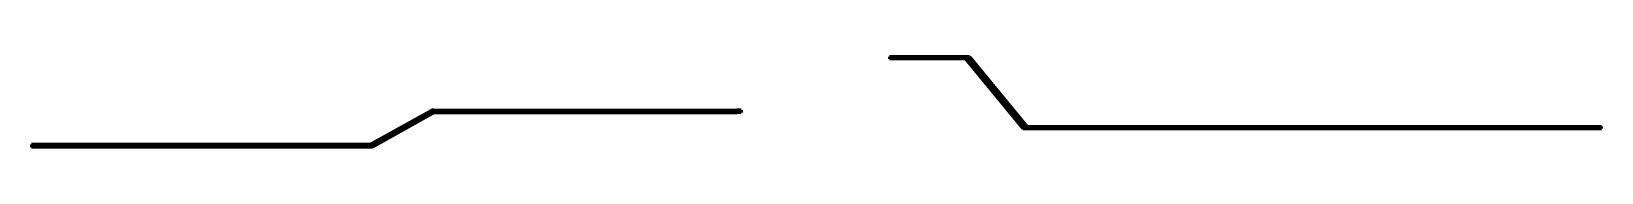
# Model space of a CAD drawing. Header units: millimetres. Extents: x 0 to 4434, y -229 to 1640.
# Drawn here: x 1998 to 3265, y -229 to -156 of the extents above; entities that cross this region are included whole.
import ezdxf

# ---------------------------------------------------------------- set-up
doc = ezdxf.new("R2010")
doc.units = ezdxf.units.MM
doc.linetypes.add('K5LT_BASIC', pattern=[0])
doc.layers.add('Системный слой (1)', color=7, linetype='Continuous', true_color=0x909090)

msp = doc.modelspace()

# ---------------------------------------------------------------- linework, layer by layer
at = {"layer": 'Системный слой (1)', "color": 5, "linetype": 'K5LT_BASIC', "lineweight": 60, "true_color": 0x0000ff}
for p, q in [((2752.81394, -155.73405), (2690.86582, -155.73405)), ((2690.86582, -155.73405), (2690.86582, -157.23405)), ((2752.11582, -157.23405), (2690.86582, -157.23405)), ((2752.81394, -155.73405), (2752.11582, -157.23405)), ((2752.11582, -157.23405), (2798.36582, -213.46786)), ((2752.81394, -155.73405), (2799.06394, -211.96786)), ((2755.48307, -155.73405), (2752.81394, -155.73405)), ((2755.48307, -155.73405), (2801.73307, -211.96786)), ((2271.27846, -226.54825), (2321.27846, -198.67166)), ((2272.76146, -226.54825), (2322.76146, -198.67166)), ((2273.27865, -228.54825), (2323.27865, -200.67166)), ((2322.76146, -198.67166), (2321.27846, -198.67166)), ((2323.27865, -200.67166), (2322.76146, -198.67166)), ((2322.76146, -198.67166), (2567.52954, -198.67166)), ((2323.27865, -200.67166), (2567.52954, -200.67166)), ((2571.04174, -198.67166), (2567.52954, -198.67166)), ((2567.52954, -198.67166), (2567.52954, -200.67166)), ((2571.04174, -200.67166), (2567.52954, -200.67166)), ((2571.04174, -198.67166), (2571.04174, -200.67166)), ((2798.36582, -213.46786), (2799.06394, -211.96786)), ((2798.36582, -213.46786), (3261.94512, -213.46786)), ((2799.06394, -211.96786), (3261.94512, -211.96786)), ((3261.94512, -211.96786), (3261.94512, -213.46786)), ((3261.94512, -211.96786), (3265.45732, -211.96786)), ((3261.94512, -213.46786), (3265.45732, -213.46786)), ((3265.45732, -213.46786), (3265.45732, -211.96786)), ((2272.76146, -226.54825), (1998.32117, -226.54825)), ((1998.32117, -226.54825), (1998.32117, -228.54825)), ((2272.76146, -226.54825), (2273.27865, -228.54825)), ((2273.27865, -228.54825), (1998.32117, -228.54825))]:
    msp.add_line(p, q, dxfattribs=at)

doc.saveas('drawing.dxf')
